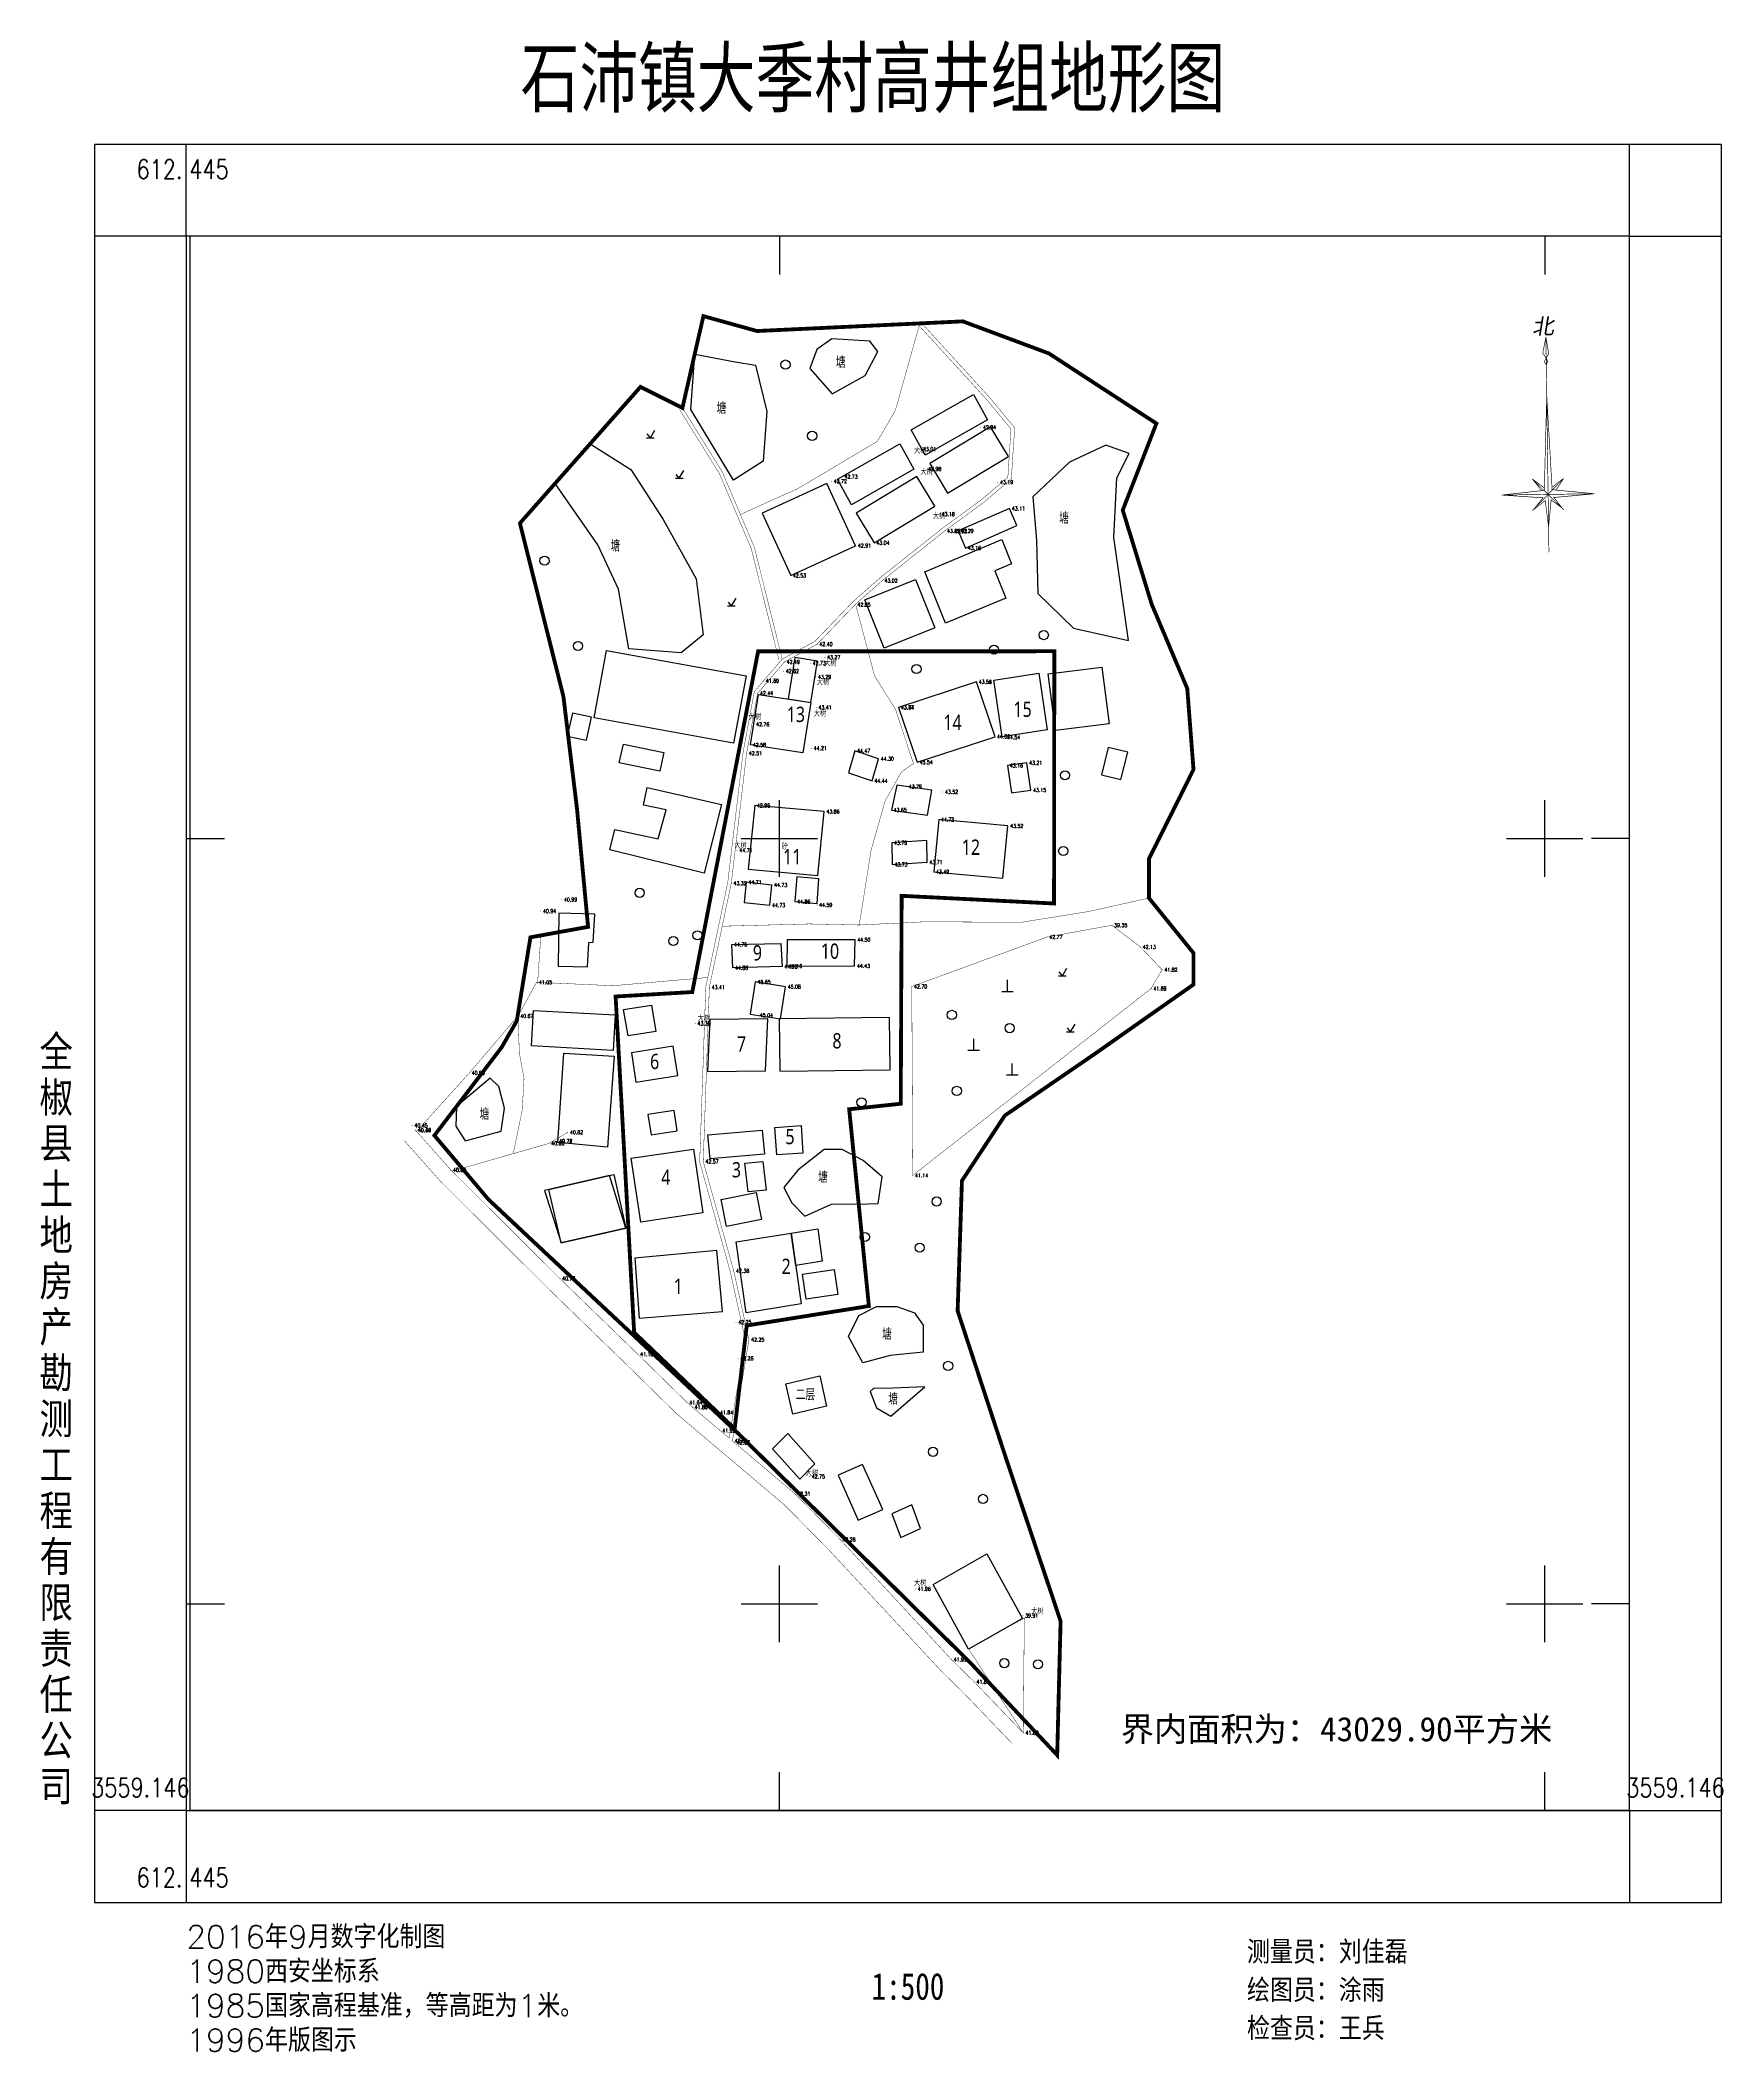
# Model space of a CAD drawing. Extents: x 612407 to 612847, y 3559083 to 3559609.
import ezdxf
from ezdxf.enums import TextEntityAlignment as Align

# ---------------------------------------------------------------- set-up
doc = ezdxf.new("R2010")
doc.units = 0
doc.header["$LTSCALE"] = 0.5
doc.linetypes.add('X3', pattern=[5, 4, -1])
doc.layers.get('0').update_dxf_attribs({"linetype": 'CONTINUOUS'})
for name, color, linetype in [('1', 7, 'CONTINUOUS'), ('DLDW', 11, 'CONTINUOUS'), ('DLSS', 4, 'CONTINUOUS'), ('GCD', 1, 'CONTINUOUS'), ('JMD', 6, 'CONTINUOUS'), ('SXSS', 5, 'CONTINUOUS'), ('TK', 7, 'CONTINUOUS'), ('ZBTZ', 3, 'CONTINUOUS')]:
    doc.layers.add(name, color=color, linetype=linetype)
doc.styles.add('HZ', font='rs.shx', dxfattribs={"width": 0.8, "bigfont": 'hztxt.shx'})
doc.styles.add('宋体', font='')
doc.styles.add('等线体', font='simhei.ttf')
doc.styles.get('宋体').set_extended_font_data('SimSun')

# ---------------------------------------------------------------- blocks, each defined once
blk = doc.blocks.new('gc122')
blk.add_circle((0, 0), 0.8)
blk = doc.blocks.new('gc111')
for p, q in [((-1, 0), (1, 0)), ((0, 0), (0, 2))]:
    blk.add_line(p, q)
blk = doc.blocks.new('gc123')
for p, q in [((-1, 0), (1, 0)), ((0, 0), (-0.8, 1)), ((0, 0), (1.2, 2))]:
    blk.add_line(p, q)
blk = doc.blocks.new('GC200')
at = {"linetype": 'Continuous', "const_width": 0.2, "flags": 128}
blk.add_lwpolyline([(-0.1, 0, 1), (0.1, 0, 1)], format="xyb", close=True, dxfattribs=at)
blk = doc.blocks.new('A$C6B9E40B4')
at = {"layer": '1', "linetype": 'Continuous', "const_width": 0.12}
for points in [[(8.65, 40.18), (8.02, 37.16)], [(8.65, 40.18), (8.65, 0)], [(8.65, 40.18), (9.12, 37.09)], [(8.65, 40.18), (8.65, 37.58)], [(8.02, 37.16), (8.65, 36.3)], [(8.65, 36.3), (8.25, 35.51)], [(8.27, 35.54), (8.65, 35.04)], [(8.65, 36.3), (8.65, 35.67)], [(8.65, 36.3), (8.96, 35.51)], [(8.89, 35.67), (8.65, 34.88)], [(9.12, 37.09), (8.69, 36.31)], [(8.65, 29.21), (7.95, 11.5)], [(8.65, 29.29), (9.42, 11.58)], [(7.95, 11.56), (0.01, 10.8)], [(5.71, 13.74), (11.58, 7.86)], [(11.58, 13.74), (5.71, 7.86)], [(5.75, 13.71), (7.47, 11.52)], [(5.75, 13.71), (7.98, 12.03)], [(11.55, 13.71), (9.39, 12.11)], [(9.5, 11.66), (17.29, 10.8)], [(11.55, 13.69), (10.14, 11.59)], [(0.01, 10.8), (17.29, 10.8)], [(0.01, 10.8), (7.67, 10.18)], [(8.1, 9.67), (5.74, 7.86)], [(6.08, 8.23), (7.74, 10.26)], [(8.65, 4.71), (8.1, 9.67)], [(8.65, 4.71), (9.2, 9.76)], [(11.22, 8.23), (9.12, 9.83)], [(11.22, 8.23), (9.63, 10.34)], [(9.75, 10.21), (17.29, 10.8)]]:
    blk.add_lwpolyline(points, dxfattribs=at)
for points in [[(8.65, 37.58), (8.65, 37.58), (8.65, 37.58)], [(8.64, 36.21), (8.71, 36.33), (8.58, 36.33)], [(8.65, 36.28), (8.65, 36.29), (8.64, 36.29)]]:
    blk.add_lwpolyline(points, close=True, dxfattribs=at)
at = {"layer": '1', "style": '宋体', "oblique": 10}
blk.add_text('北', height=3, dxfattribs=at).set_placement((6.08, 40.72))

msp = doc.modelspace()

# ---------------------------------------------------------------- linework, layer by layer
at = {"linetype": 'Continuous'}
msp.add_lwpolyline([(612445.95, 3559557.4), (612445.95, 3559146.07), (612822.2, 3559146.07)], dxfattribs=at)
at = {"color": 2, "linetype": 'Continuous', "const_width": 1, "flags": 128}
msp.add_lwpolyline([(612591.46, 3559272.74), (612623.39, 3559277.83), (612618.24, 3559329.26), (612631.72, 3559330.7), (612631.95, 3559385.03), (612671.78, 3559383.02), (612671.85, 3559448.94), (612594.44, 3559448.92), (612577.24, 3559359.88), (612557.2, 3559358.72), (612562.04, 3559270.94), (612588.31, 3559245.76)], close=True, dxfattribs=at)
at = {"layer": 'DLSS', "linetype": 'X3', "const_width": 0.1, "flags": 128}
for points in [[(612589.81, 3559484.68), (612604.89, 3559491.48), (612625.62, 3559503.79), (612630.33, 3559511.94), (612636.53, 3559534.01)], [(612642.68, 3559481.13), (612652.86, 3559488.58), (612659.71, 3559494.45), (612660.53, 3559507.05), (612654.22, 3559514.65), (612636.53, 3559534.01)], [(612643.22, 3559480.38), (612653.43, 3559487.85), (612660.61, 3559494), (612661.49, 3559507.36), (612654.92, 3559515.26), (612637.22, 3559534.64)], [(612573.92, 3559512.08), (612584.35, 3559495.33), (612592.65, 3559475.78), (612599.89, 3559446.67)], [(612574.66, 3559512.54), (612585.11, 3559495.73), (612593.47, 3559476.06), (612600.73, 3559446.88)], [(612586.88, 3559243.31), (612591.09, 3559269.04), (612587.17, 3559286.79), (612579.17, 3559315.49), (612580.77, 3559361.28), (612586.5, 3559388.44), (612590.5, 3559422.41), (612593.45, 3559438.39), (612600.73, 3559446.88), (612609.29, 3559451.54), (612619.15, 3559461.79), (612626.27, 3559468.1), (612642.65, 3559481.11)], [(612586.88, 3559243.31), (612591.09, 3559269.04), (612587.17, 3559286.79), (612579.17, 3559315.49), (612580.77, 3559361.28), (612586.5, 3559388.44), (612590.5, 3559422.41), (612593.45, 3559438.39), (612600.73, 3559446.88), (612609.29, 3559451.54), (612619.15, 3559461.79), (612626.27, 3559468.1), (612642.65, 3559481.11)], [(612587.72, 3559242.64), (612592.03, 3559269.06), (612588.07, 3559287.02), (612580.1, 3559315.6), (612581.7, 3559361.16), (612587.42, 3559388.29), (612591.43, 3559422.27), (612594.32, 3559437.97), (612601.32, 3559446.15), (612609.86, 3559450.79), (612619.8, 3559461.12), (612626.87, 3559467.38), (612643.22, 3559480.38)], [(612587.72, 3559242.64), (612592.03, 3559269.06), (612588.07, 3559287.02), (612580.1, 3559315.6), (612581.7, 3559361.16), (612587.42, 3559388.29), (612591.43, 3559422.27), (612594.32, 3559437.97), (612601.32, 3559446.15), (612609.86, 3559450.79), (612619.8, 3559461.12), (612626.87, 3559467.38), (612643.22, 3559480.38)], [(612620.87, 3559377.4), (612623.98, 3559397.02), (612627.64, 3559409.85), (612631.93, 3559417.46), (612635.04, 3559419.57), (612630.35, 3559433.76), (612624.86, 3559442.52), (612620.05, 3559460.74)], [(612585.06, 3559377.09), (612607.75, 3559377.68), (612620.87, 3559377.4), (612638.09, 3559378.25), (612663.2, 3559378.11), (612680.84, 3559380.93), (612696.58, 3559384.45)], [(612586.88, 3559243.31), (612575.88, 3559252.61), (612563.03, 3559265.22), (612542.64, 3559285.01), (612514.11, 3559313.43), (612504.9, 3559323.78)], [(612586.88, 3559243.31), (612575.88, 3559252.61), (612563.03, 3559265.22), (612542.64, 3559285.01), (612514.11, 3559313.43), (612504.9, 3559323.78)], [(612660.84, 3559163.51), (612648.07, 3559176.81), (612642.09, 3559182.67), (612612.97, 3559214.07), (612601.34, 3559225.86), (612573.18, 3559249.65), (612560.23, 3559262.36), (612539.84, 3559282.16), (612511.2, 3559310.68), (612501.91, 3559321.13)], [(612660.84, 3559163.51), (612648.07, 3559176.81), (612642.09, 3559182.67), (612612.97, 3559214.07), (612601.34, 3559225.86), (612573.18, 3559249.65), (612560.23, 3559262.36), (612539.84, 3559282.16), (612511.2, 3559310.68), (612501.91, 3559321.13)], [(612663.73, 3559166.29), (612650.91, 3559179.63), (612644.96, 3559185.46), (612615.86, 3559216.83), (612604.06, 3559228.79), (612587.71, 3559242.61)], [(612663.73, 3559166.29), (612650.91, 3559179.63), (612644.96, 3559185.46), (612615.86, 3559216.83), (612604.06, 3559228.79), (612587.71, 3559242.61)]]:
    msp.add_lwpolyline(points, dxfattribs=at)
for points, elevation in [([(612536.8, 3559362.06), (612537.65, 3559374.67)], 41.05), ([(612505.15, 3559323.41), (612519, 3559338.79), (612531.68, 3559353.61), (612536.55, 3559362.44), (612536.55, 3559362.44)], 40.46), ([(612505.15, 3559323.41), (612519, 3559338.79), (612531.68, 3559353.61), (612536.55, 3559362.44), (612536.55, 3559362.44)], 40.46), ([(612536.55, 3559362.44), (612556.52, 3559361.54), (612581.28, 3559363.69)], 40.46), ([(612530.46, 3559317.67), (612532.77, 3559328.94), (612533.27, 3559337.24), (612532.04, 3559343.96), (612531.68, 3559353.61)], 40.61), ([(612514.36, 3559313.06), (612539.77, 3559320.33), (612544.68, 3559323.23)], 40.61), ([(612514.36, 3559313.06), (612539.77, 3559320.33), (612539.77, 3559320.33)], 40.61)]:
    msp.add_lwpolyline(points, dxfattribs=dict(at, elevation=elevation))
at = {"layer": 'JMD', "linetype": 'Continuous', "const_width": 1, "flags": 128}
msp.add_lwpolyline([(612574.66, 3559512.54), (612580.14, 3559536.51), (612594.15, 3559532.62), (612647.95, 3559535.14), (612670.44, 3559526.76), (612698.53, 3559508.46), (612689.73, 3559485.82), (612697.28, 3559461.27), (612706.59, 3559439.2), (612708.22, 3559418.02), (612696.58, 3559394.73), (612696.58, 3559384.45), (612708.22, 3559370.07), (612708.22, 3559361.85), (612682.88, 3559344.04), (612658.9, 3559327.6), (612647.71, 3559310.58), (612646.58, 3559276.58), (612659.28, 3559237.87), (612673.49, 3559195.48), (612672.6, 3559160.48), (612649.75, 3559184.77), (612589.13, 3559244.63), (612523.97, 3559305.69), (612509.84, 3559322.41), (612527.4, 3559345.41), (612531.37, 3559352.33), (612534.93, 3559374.18), (612550, 3559376.92), (612547.11, 3559407.73), (612543.55, 3559437.15), (612532.19, 3559482.4), (612563.7, 3559518.02)], close=True, dxfattribs=at)
msp.add_lwpolyline([(612574.66, 3559512.54), (612580.14, 3559536.51), (612594.15, 3559532.62), (612647.95, 3559535.14), (612670.44, 3559526.76), (612698.53, 3559508.46), (612689.73, 3559485.82), (612697.28, 3559461.27), (612706.59, 3559439.2), (612708.22, 3559418.02), (612696.58, 3559394.73), (612696.58, 3559384.45), (612708.22, 3559370.07), (612708.22, 3559361.85), (612682.88, 3559344.04), (612658.9, 3559327.6), (612647.71, 3559310.58), (612646.58, 3559276.58), (612659.28, 3559237.87), (612673.49, 3559195.48), (612672.6, 3559160.48), (612649.75, 3559184.77), (612589.13, 3559244.63), (612523.97, 3559305.69), (612509.84, 3559322.41), (612527.4, 3559345.41), (612531.37, 3559352.33), (612534.93, 3559374.18), (612550, 3559376.92), (612547.11, 3559407.73), (612543.55, 3559437.15), (612532.19, 3559482.4), (612563.7, 3559518.02)], close=True, dxfattribs=at)
at = {"layer": 'JMD', "linetype": 'Continuous', "flags": 128}
for points in [[(612634.43, 3559506.83), (612650.71, 3559516.07), (612654.37, 3559509.44), (612638.1, 3559500.2)], [(612643.97, 3559490.24), (612659.84, 3559499.81), (612655.15, 3559507.58), (612639.29, 3559498.02)], [(612615.21, 3559493.87), (612631.48, 3559503.11), (612635.15, 3559496.48), (612618.88, 3559487.24)], [(612602.95, 3559468.72), (612619.91, 3559476.53), (612612.42, 3559492.79), (612595.46, 3559484.99)], [(612624.75, 3559477.28), (612640.61, 3559486.84), (612635.93, 3559494.62), (612620.06, 3559485.06)], [(612660.16, 3559486.24), (612646.73, 3559480.37), (612648.65, 3559475.92), (612662.08, 3559481.79)], [(612660.16, 3559486.24), (612646.73, 3559480.37), (612648.65, 3559475.92), (612662.08, 3559481.79)], [(612622.34, 3559462.36), (612635.56, 3559467.67), (612640.6, 3559455.04), (612627.38, 3559449.74)], [(612622.34, 3559462.36), (612635.56, 3559467.67), (612640.6, 3559455.04), (612627.38, 3559449.74)], [(612551.59, 3559431.52), (612554.84, 3559449.11), (612591.28, 3559442.53), (612588.03, 3559424.94)], [(612608.22, 3559435.54), (612609.97, 3559446.38), (612604.04, 3559447.33), (612602.29, 3559436.49)], [(612670.21, 3559443.05), (612684.26, 3559444.77), (612686.16, 3559429.96), (612672.12, 3559428.24)], [(612670.21, 3559443.05), (612684.26, 3559444.77), (612686.16, 3559429.96), (612672.12, 3559428.24)], [(612651.49, 3559440.94), (612631.16, 3559434.28), (612636.04, 3559419.92), (612656.38, 3559426.58)], [(612651.49, 3559440.94), (612631.16, 3559434.28), (612636.04, 3559419.92), (612656.38, 3559426.58)], [(612658.21, 3559426.56), (612656.08, 3559441.38), (612667.82, 3559443.24), (612669.95, 3559428.41)], [(612658.21, 3559426.56), (612656.08, 3559441.38), (612667.82, 3559443.24), (612669.95, 3559428.41)], [(612592.46, 3559424.45), (612594.57, 3559437.6), (612608.22, 3559435.54), (612606.11, 3559422.4)], [(612544.55, 3559426.78), (612549.57, 3559425.72), (612550.92, 3559431.73), (612545.9, 3559432.79)], [(612544.55, 3559426.78), (612549.57, 3559425.72), (612550.92, 3559431.73), (612545.9, 3559432.79)], [(612558.16, 3559419.78), (612559.24, 3559424.65), (612569.82, 3559422.45), (612568.74, 3559417.59)], [(612558.16, 3559419.78), (612559.24, 3559424.65), (612569.82, 3559422.45), (612568.74, 3559417.59)], [(612624.25, 3559415.08), (612625.89, 3559420.85), (612619.71, 3559422.92), (612618.08, 3559417.16)], [(612624.25, 3559415.08), (612625.89, 3559420.85), (612619.71, 3559422.92), (612618.08, 3559417.16)], [(612685.92, 3559423.78), (612684.15, 3559416.67), (612689.25, 3559415.42), (612691.02, 3559422.54)], [(612685.92, 3559423.78), (612684.15, 3559416.67), (612689.25, 3559415.42), (612691.02, 3559422.54)], [(612665.69, 3559412.66), (612664.68, 3559419.79), (612659.62, 3559419.07), (612660.64, 3559411.94)], [(612665.69, 3559412.66), (612664.68, 3559419.79), (612659.62, 3559419.07), (612660.64, 3559411.94)], [(612639.84, 3559412.6), (612630.65, 3559413.95), (612629.26, 3559407.45), (612638.73, 3559406.07)], [(612639.84, 3559412.6), (612630.65, 3559413.95), (612629.26, 3559407.45), (612638.73, 3559406.07)], [(612611.7, 3559407.04), (612593.54, 3559408.64), (612591.88, 3559391.99), (612610.03, 3559390.38)], [(612659.72, 3559403.28), (612641.64, 3559404.97), (612640.33, 3559391.29), (612658.41, 3559389.6)], [(612659.72, 3559403.28), (612641.64, 3559404.97), (612640.33, 3559391.29), (612658.41, 3559389.6)], [(612629.36, 3559398.87), (612629.47, 3559393.23), (612638.61, 3559393.81), (612638.5, 3559399.46)], [(612629.36, 3559398.87), (612629.47, 3559393.23), (612638.61, 3559393.81), (612638.5, 3559399.46)], [(612597.48, 3559382.59), (612598.04, 3559387.85), (612591.34, 3559388.56), (612590.79, 3559383.3)], [(612597.48, 3559382.59), (612598.04, 3559387.85), (612591.34, 3559388.56), (612590.79, 3559383.3)], [(612604.05, 3559383.51), (612609.83, 3559383.06), (612610.33, 3559389.5), (612604.55, 3559389.95)], [(612600.7, 3559366.52), (612587.82, 3559366.22), (612587.54, 3559372.31), (612600.41, 3559372.6)], [(612600.7, 3559366.52), (612587.82, 3559366.22), (612587.54, 3559372.31), (612600.41, 3559372.6)], [(612601.93, 3559366.67), (612619.66, 3559366.71), (612619.76, 3559373.55), (612602.03, 3559373.51)], [(612601.93, 3559366.67), (612619.66, 3559366.71), (612619.76, 3559373.55), (612602.03, 3559373.51)], [(612601.58, 3559361.28), (612593.68, 3559362.52), (612592.37, 3559354.12), (612600.26, 3559352.89)], [(612601.58, 3559361.28), (612593.68, 3559362.52), (612592.37, 3559354.12), (612600.26, 3559352.89)], [(612535.2, 3559345.81), (612535.7, 3559355.06), (612557.08, 3559353.9), (612556.58, 3559344.65)], [(612560.45, 3559348.4), (612559.3, 3559355.35), (612566.56, 3559356.49), (612567.71, 3559349.54)], [(612560.45, 3559348.4), (612559.3, 3559355.35), (612566.56, 3559356.49), (612567.71, 3559349.54)], [(612596.95, 3559352.86), (612581.8, 3559352.67), (612581.23, 3559339.09), (612596.37, 3559339.27)], [(612596.95, 3559352.86), (612581.8, 3559352.67), (612581.23, 3559339.09), (612596.37, 3559339.27)], [(612628.78, 3559353.24), (612599.96, 3559352.92), (612600.11, 3559339.25), (612628.93, 3559339.56)], [(612628.78, 3559353.24), (612599.96, 3559352.92), (612600.11, 3559339.25), (612628.93, 3559339.56)], [(612555.08, 3559319.36), (612542.12, 3559320.56), (612543.63, 3559343.92), (612556.83, 3559343.09)], [(612562.49, 3559336.35), (612573.43, 3559338.09), (612572.28, 3559345.73), (612561.34, 3559343.99)], [(612562.49, 3559336.35), (612573.43, 3559338.09), (612572.28, 3559345.73), (612561.34, 3559343.99)], [(612566.45, 3559322.56), (612573.32, 3559323.63), (612572.5, 3559328.94), (612565.63, 3559327.88)], [(612566.45, 3559322.56), (612573.32, 3559323.63), (612572.5, 3559328.94), (612565.63, 3559327.88)], [(612581.94, 3559316.27), (612581.3, 3559322.54), (612595.51, 3559323.81), (612596.15, 3559317.54)], [(612581.94, 3559316.27), (612581.3, 3559322.54), (612595.51, 3559323.81), (612596.15, 3559317.54)], [(612606.15, 3559317.79), (612599.34, 3559317.32), (612598.85, 3559324.52), (612605.65, 3559324.99)], [(612580, 3559302.15), (612563.78, 3559299.74), (612561.29, 3559316.46), (612577.51, 3559318.87)], [(612542.94, 3559294.35), (612559.89, 3559298.2), (612555.58, 3559311.91), (612538.63, 3559308.06)], [(612559.89, 3559298.2), (612542.94, 3559294.35), (612539.76, 3559308.32), (612556.72, 3559312.17)], [(612596.57, 3559308.1), (612591.86, 3559307.67), (612590.99, 3559315.15), (612595.69, 3559315.57)], [(612596.57, 3559308.1), (612591.86, 3559307.67), (612590.99, 3559315.15), (612595.69, 3559315.57)], [(612595.31, 3559300.44), (612586.14, 3559298.64), (612584.75, 3559305.71), (612593.93, 3559307.51)], [(612588.7, 3559294.61), (612603.12, 3559296.92), (612605.71, 3559278.41), (612591.29, 3559276.1)], [(612603.12, 3559296.92), (612610.04, 3559298.03), (612611.21, 3559289.52), (612604.3, 3559288.44)], [(612606, 3559286.17), (612614.32, 3559287.39), (612615.3, 3559280.85), (612606.97, 3559279.63)], [(612612.35, 3559251.64), (612603.53, 3559249.59), (612601.7, 3559257.52), (612610.53, 3559259.58)], [(612612.35, 3559251.64), (612603.53, 3559249.59), (612601.7, 3559257.52), (612610.53, 3559259.58)], [(612602.21, 3559244.52), (612598.21, 3559240.5), (612605.3, 3559232.62), (612609.3, 3559236.64)], [(612602.21, 3559244.52), (612598.21, 3559240.5), (612605.3, 3559232.62), (612609.3, 3559236.64)], [(612615.33, 3559233.62), (612620.6, 3559221.87), (612626.99, 3559224.68), (612621.72, 3559236.43)], [(612615.33, 3559233.62), (612620.6, 3559221.87), (612626.99, 3559224.68), (612621.72, 3559236.43)], [(612634.6, 3559225.85), (612629.41, 3559223.54), (612631.72, 3559217.38), (612636.92, 3559219.69)], [(612634.6, 3559225.85), (612629.41, 3559223.54), (612631.72, 3559217.38), (612636.92, 3559219.69)], [(612663.51, 3559196.22), (612649.45, 3559188.21), (612640.17, 3559205.08), (612654.22, 3559213.1)]]:
    msp.add_lwpolyline(points, close=True, dxfattribs=at)
for points, elevation in [([(612637.99, 3559469.68), (612658.09, 3559478.14), (612660.64, 3559471.82), (612656.27, 3559469.93), (612659.2, 3559462.82), (612643.44, 3559456.31)], 43.74), ([(612555.7, 3559397.04), (612557.03, 3559402.34), (612568.36, 3559399.93), (612570.42, 3559407.54), (612564.5, 3559408.73), (612565.43, 3559413.37), (612584.88, 3559408.85), (612580.38, 3559390.95)], 42.22), ([(612555.7, 3559397.04), (612557.03, 3559402.34), (612568.36, 3559399.93), (612570.42, 3559407.54), (612564.5, 3559408.73), (612565.43, 3559413.37), (612584.88, 3559408.85), (612580.38, 3559390.95)], 42.22), ([(612585.17, 3559276.38), (612583.62, 3559292.35), (612562.25, 3559290.38), (612563.38, 3559274.7)], 42.04), ([(612585.17, 3559276.38), (612583.62, 3559292.35), (612562.25, 3559290.38), (612563.38, 3559274.7)], 42.04)]:
    msp.add_lwpolyline(points, close=True, dxfattribs=dict(at, elevation=elevation))
for points, elevation in [([(612551.59, 3559431.52), (612554.84, 3559449.11), (612591.28, 3559442.53)], 41.93), ([(612542.17, 3559366.66), (612549.85, 3559366.49), (612550.21, 3559372.82), (612551.34, 3559372.96), (612551.79, 3559380.23), (612542.32, 3559380.47), (612542.17, 3559366.63), (612542.17, 3559366.63)], 41.5)]:
    msp.add_lwpolyline(points, dxfattribs=dict(at, elevation=elevation))
at = {"layer": 'SXSS', "linetype": 'Continuous', "flags": 128}
for points in [[(612613.79, 3559516.17), (612622.41, 3559521.02), (612625.76, 3559527.3), (612623.67, 3559529.97), (612613.71, 3559530.56), (612609.77, 3559527.8), (612607.93, 3559522.86)], [(612577.86, 3559526.55), (612588.42, 3559524.55), (612593.75, 3559523.69), (612596.69, 3559511.63), (612595.74, 3559498.62), (612588.04, 3559493.68), (612576.83, 3559512.11)], [(612550.52, 3559503.12), (612561.19, 3559496.47), (612569.59, 3559483.35), (612578.25, 3559467.88), (612580.09, 3559453.19), (612574.35, 3559448.51), (612560.68, 3559449.54), (612557.98, 3559465.12), (612552.56, 3559476.71), (612541.37, 3559492.78)], [(612685.33, 3559502.81), (612675.78, 3559498.35), (612666.23, 3559489.29), (612667.18, 3559477.99), (612667.5, 3559464), (612676.89, 3559454.93), (612691.22, 3559451.75), (612687.4, 3559478.63), (612688.19, 3559494.22), (612691.38, 3559500.58)], [(612606.62, 3559301.34), (612613.64, 3559304.44), (612623.28, 3559304.55), (612625.78, 3559304.59), (612626.86, 3559311.57), (612621.86, 3559315.85), (612616.38, 3559318.71), (612611.74, 3559318.71), (612604.84, 3559313.36), (612601.15, 3559308.84), (612603.29, 3559304.79)], [(612621.8, 3559263.03), (612618.07, 3559269.88), (612620.8, 3559275.34), (612625.36, 3559277.75), (612630.65, 3559277.75), (612635.3, 3559276.06), (612637.58, 3559272.8), (612637.58, 3559268.87), (612637.58, 3559265.78), (612628.92, 3559264.89)], [(612621.8, 3559263.03), (612618.07, 3559269.88), (612620.8, 3559275.34), (612625.36, 3559277.75), (612630.65, 3559277.75), (612635.3, 3559276.06), (612637.58, 3559272.8), (612637.58, 3559268.87), (612637.58, 3559265.78), (612628.92, 3559264.89)], [(612624.63, 3559256.26), (612623.72, 3559255.54), (612625.36, 3559251.23), (612629.1, 3559249.07), (612638.03, 3559256.73), (612629.64, 3559256.39)], [(612624.63, 3559256.26), (612623.72, 3559255.54), (612625.36, 3559251.23), (612629.1, 3559249.07), (612638.03, 3559256.73), (612629.64, 3559256.39)]]:
    msp.add_lwpolyline(points, close=True, dxfattribs=at)
msp.add_lwpolyline([(612517.87, 3559321.02), (612527.26, 3559323.53), (612528.13, 3559329.54), (612526.71, 3559335.21), (612524.42, 3559337.39), (612515.62, 3559329.99), (612515.46, 3559324.84), (612517.87, 3559321.02)], dxfattribs=at)
at = {"layer": 'TK', "linetype": 'Continuous'}
for p, q in [((612445, 3559557.4), (612445, 3559581.4)), ((612822.2, 3559557.4), (612822.2, 3559581.4)), ((612445, 3559557.4), (612421, 3559557.4)), ((612600, 3559557.4), (612600, 3559547.4)), ((612800, 3559557.4), (612800, 3559547.4)), ((612822.2, 3559557.4), (612846.2, 3559557.4)), ((612600, 3559390), (612600, 3559410)), ((612800, 3559390), (612800, 3559410)), ((612445, 3559400), (612455, 3559400)), ((612590, 3559400), (612610, 3559400)), ((612790, 3559400), (612810, 3559400)), ((612822.2, 3559400), (612812.2, 3559400)), ((612600, 3559190), (612600, 3559210)), ((612800, 3559190), (612800, 3559210)), ((612445, 3559200), (612455, 3559200)), ((612590, 3559200), (612610, 3559200)), ((612790, 3559200), (612810, 3559200)), ((612822.2, 3559200), (612812.2, 3559200)), ((612600, 3559146), (612600, 3559156)), ((612800, 3559146), (612800, 3559156)), ((612445, 3559146), (612421, 3559146)), ((612445, 3559146), (612445, 3559122)), ((612822.2, 3559146), (612846.2, 3559146)), ((612822.2, 3559146), (612822.2, 3559122))]:
    msp.add_line(p, q, dxfattribs=at)
at = {"layer": 'TK', "linetype": 'Continuous', "flags": 128}
for points in [[(612421, 3559122), (612846.2, 3559122), (612846.2, 3559581.4), (612421, 3559581.4)], [(612445, 3559146), (612822.2, 3559146), (612822.2, 3559557.4), (612445, 3559557.4)]]:
    msp.add_lwpolyline(points, close=True, dxfattribs=at)
at = {"layer": 'ZBTZ', "linetype": 'Continuous', "const_width": 0.1, "flags": 128}
for points, elevation in [([(612634.6, 3559361.33), (612669.95, 3559374.26), (612686.9, 3559377.34), (612694.36, 3559371.65), (612700.03, 3559365.72), (612697.15, 3559360.81), (612634.86, 3559311.97)], 42.7), ([(612634.6, 3559361.33), (612669.95, 3559374.26), (612686.9, 3559377.34), (612694.36, 3559371.65), (612700.03, 3559365.72), (612697.15, 3559360.81), (612634.86, 3559311.97)], 42.7), ([(612664.01, 3559196.31), (612663.73, 3559166.29), (612649.45, 3559188.21)], 39.91), ([(612664.01, 3559196.31), (612663.73, 3559166.29), (612649.45, 3559188.21)], 39.91)]:
    msp.add_lwpolyline(points, close=True, dxfattribs=dict(at, elevation=elevation))

# ---------------------------------------------------------------- block references
at = {"linetype": 'Continuous', "xscale": 1.399679992622531, "yscale": 1.399679998401552, "zscale": 1.39968, "rotation": 0.7999999886044008}
msp.add_blockref('A$C6B9E40B4', (612789, 3559474.64, 51.44), dxfattribs=at)
at = {"layer": 'DLDW', "linetype": 'Continuous', "xscale": 1.5, "yscale": 1.5, "zscale": 3}
for p in [(612659.6, 3559360.04), (612650.79, 3559344.66), (612660.86, 3559338.23)]:
    msp.add_blockref('gc111', p, dxfattribs=at)
at = {"layer": 'GCD', "linetype": 'Continuous'}
ref = msp.add_blockref('GC200', (612652.61, 3559507.45, 42.84), dxfattribs=dict(at, xscale=0.5, yscale=0.5, zscale=0.5))
ref.add_attrib('height', '42.84', dxfattribs={"linetype": 'Continuous', "height": 1, "style": 'HZ', "width": 0.8}).set_placement((612653.21, 3559507.45, 42.84), align=Align.MIDDLE_LEFT)
ref = msp.add_blockref('GC200', (612636.94, 3559501.74, 43.01), dxfattribs=dict(at, xscale=0.5, yscale=0.5, zscale=0.5))
ref.add_attrib('height', '43.01', dxfattribs={"linetype": 'Continuous', "height": 1, "style": 'HZ', "width": 0.8}).set_placement((612637.54, 3559501.74, 43.01), align=Align.MIDDLE_LEFT)
ref = msp.add_blockref('GC200', (612638.28, 3559496.56, 42.98), dxfattribs=dict(at, xscale=0.5, yscale=0.5, zscale=0.5))
ref.add_attrib('height', '42.98', dxfattribs={"linetype": 'Continuous', "height": 1, "style": 'HZ', "width": 0.8}).set_placement((612638.88, 3559496.56, 42.98), align=Align.MIDDLE_LEFT)
ref = msp.add_blockref('GC200', (612613.6, 3559493.34, 42.72), dxfattribs=dict(at, xscale=0.5, yscale=0.5, zscale=0.5))
ref.add_attrib('height', '42.72', dxfattribs={"linetype": 'Continuous', "height": 1, "style": 'HZ', "width": 0.8}).set_placement((612614.2, 3559493.34, 42.72), align=Align.MIDDLE_LEFT)
ref = msp.add_blockref('GC200', (612616.43, 3559494.56, 42.73), dxfattribs=dict(at, xscale=0.5, yscale=0.5, zscale=0.5))
ref.add_attrib('height', '42.73', dxfattribs={"linetype": 'Continuous', "height": 1, "style": 'HZ', "width": 0.8}).set_placement((612617.03, 3559494.56, 42.73), align=Align.MIDDLE_LEFT)
ref = msp.add_blockref('GC200', (612657.05, 3559493.1, 43.19), dxfattribs=dict(at, xscale=0.5, yscale=0.5, zscale=0.5))
ref.add_attrib('height', '43.19', dxfattribs={"linetype": 'Continuous', "height": 1, "style": 'HZ', "width": 0.8}).set_placement((612657.65, 3559493.1, 43.19), align=Align.MIDDLE_LEFT)
ref = msp.add_blockref('GC200', (612660.16, 3559486.24, 43.1), dxfattribs=dict(at, xscale=0.5, yscale=0.5, zscale=0.5))
ref.add_attrib('height', '43.11', dxfattribs={"linetype": 'Continuous', "height": 1, "style": 'HZ', "width": 0.8}).set_placement((612660.76, 3559486.24, 43.1), align=Align.MIDDLE_LEFT)
ref = msp.add_blockref('GC200', (612641.8, 3559484.75, 43.18), dxfattribs=dict(at, xscale=0.5, yscale=0.5, zscale=0.5))
ref.add_attrib('height', '43.18', dxfattribs={"linetype": 'Continuous', "height": 1, "style": 'HZ', "width": 0.8}).set_placement((612642.4, 3559484.75, 43.18), align=Align.MIDDLE_LEFT)
ref = msp.add_blockref('GC200', (612641.8, 3559484.74, 43.16), dxfattribs=dict(at, xscale=0.5, yscale=0.5, zscale=0.5))
ref.add_attrib('height', '43.16', dxfattribs={"linetype": 'Continuous', "height": 1, "style": 'HZ', "width": 0.8}).set_placement((612642.4, 3559484.74, 43.16), align=Align.MIDDLE_LEFT)
ref = msp.add_blockref('GC200', (612643.22, 3559480.38, 43.29), dxfattribs=dict(at, xscale=0.5, yscale=0.5, zscale=0.5))
ref.add_attrib('height', '43.29', dxfattribs={"linetype": 'Continuous', "height": 1, "style": 'HZ', "width": 0.8}).set_placement((612643.82, 3559480.38, 43.29), align=Align.MIDDLE_LEFT)
ref = msp.add_blockref('GC200', (612645.06, 3559480.31, 43.32), dxfattribs=dict(at, xscale=0.5, yscale=0.5, zscale=0.5))
ref.add_attrib('height', '43.32', dxfattribs={"linetype": 'Continuous', "height": 1, "style": 'HZ', "width": 0.8}).set_placement((612645.66, 3559480.31, 43.32), align=Align.MIDDLE_LEFT)
ref = msp.add_blockref('GC200', (612646.73, 3559480.37, 43.29), dxfattribs=dict(at, xscale=0.5, yscale=0.5, zscale=0.5))
ref.add_attrib('height', '43.29', dxfattribs={"linetype": 'Continuous', "height": 1, "style": 'HZ', "width": 0.8}).set_placement((612647.33, 3559480.37, 43.29), align=Align.MIDDLE_LEFT)
ref = msp.add_blockref('GC200', (612619.91, 3559476.53, 42.91), dxfattribs=dict(at, xscale=0.5, yscale=0.5, zscale=0.5))
ref.add_attrib('height', '42.91', dxfattribs={"linetype": 'Continuous', "height": 1, "style": 'HZ', "width": 0.8}).set_placement((612620.51, 3559476.53, 42.91), align=Align.MIDDLE_LEFT)
ref = msp.add_blockref('GC200', (612624.75, 3559477.28, 43.04), dxfattribs=dict(at, xscale=0.5, yscale=0.5, zscale=0.5))
ref.add_attrib('height', '43.04', dxfattribs={"linetype": 'Continuous', "height": 1, "style": 'HZ', "width": 0.8}).set_placement((612625.35, 3559477.28, 43.04), align=Align.MIDDLE_LEFT)
ref = msp.add_blockref('GC200', (612648.65, 3559475.92, 43.16), dxfattribs=dict(at, xscale=0.5, yscale=0.5, zscale=0.5))
ref.add_attrib('height', '43.16', dxfattribs={"linetype": 'Continuous', "height": 1, "style": 'HZ', "width": 0.8}).set_placement((612649.25, 3559475.92, 43.16), align=Align.MIDDLE_LEFT)
ref = msp.add_blockref('GC200', (612602.95, 3559468.72, 42.53), dxfattribs=dict(at, xscale=0.5, yscale=0.5, zscale=0.5))
ref.add_attrib('height', '42.53', dxfattribs={"linetype": 'Continuous', "height": 1, "style": 'HZ', "width": 0.8}).set_placement((612603.55, 3559468.72, 42.53), align=Align.MIDDLE_LEFT)
ref = msp.add_blockref('GC200', (612626.87, 3559467.38, 43.02), dxfattribs=dict(at, xscale=0.5, yscale=0.5, zscale=0.5))
ref.add_attrib('height', '43.02', dxfattribs={"linetype": 'Continuous', "height": 1, "style": 'HZ', "width": 0.8}).set_placement((612627.47, 3559467.38, 43.02), align=Align.MIDDLE_LEFT)
ref = msp.add_blockref('GC200', (612619.8, 3559461.12, 42.85), dxfattribs=dict(at, xscale=0.5, yscale=0.5, zscale=0.5))
ref.add_attrib('height', '42.85', dxfattribs={"linetype": 'Continuous', "height": 1, "style": 'HZ', "width": 0.8}).set_placement((612620.4, 3559461.12, 42.85), align=Align.MIDDLE_LEFT)
ref = msp.add_blockref('GC200', (612609.86, 3559450.79, 42.4), dxfattribs=dict(at, xscale=0.5, yscale=0.5, zscale=0.5))
ref.add_attrib('height', '42.40', dxfattribs={"linetype": 'Continuous', "height": 1, "style": 'HZ', "width": 0.8}).set_placement((612610.46, 3559450.79, 42.4), align=Align.MIDDLE_LEFT)
ref = msp.add_blockref('GC200', (612601.07, 3559443.73, 42.62), dxfattribs=dict(at, xscale=0.5, yscale=0.5, zscale=0.5))
ref.add_attrib('height', '42.62', dxfattribs={"linetype": 'Continuous', "height": 1, "style": 'HZ', "width": 0.8}).set_placement((612601.67, 3559443.73, 42.62), align=Align.MIDDLE_LEFT)
ref = msp.add_blockref('GC200', (612601.32, 3559446.15, 42.49), dxfattribs=dict(at, xscale=0.5, yscale=0.5, zscale=0.5))
ref.add_attrib('height', '42.49', dxfattribs={"linetype": 'Continuous', "height": 1, "style": 'HZ', "width": 0.8}).set_placement((612601.92, 3559446.15, 42.49), align=Align.MIDDLE_LEFT)
ref = msp.add_blockref('GC200', (612608.1, 3559445.83, 42.73), dxfattribs=dict(at, xscale=0.5, yscale=0.5, zscale=0.5))
ref.add_attrib('height', '42.73', dxfattribs={"linetype": 'Continuous', "height": 1, "style": 'HZ', "width": 0.8}).set_placement((612608.7, 3559445.83, 42.73), align=Align.MIDDLE_LEFT)
ref = msp.add_blockref('GC200', (612611.88, 3559447.36, 43.27), dxfattribs=dict(at, xscale=0.5, yscale=0.5, zscale=0.5))
ref.add_attrib('height', '43.27', dxfattribs={"linetype": 'Continuous', "height": 1, "style": 'HZ', "width": 0.8}).set_placement((612612.48, 3559447.36, 43.27), align=Align.MIDDLE_LEFT)
ref = msp.add_blockref('GC200', (612594.32, 3559437.97, 42.44), dxfattribs=dict(at, xscale=0.5, yscale=0.5, zscale=0.5))
ref.add_attrib('height', '42.44', dxfattribs={"linetype": 'Continuous', "height": 1, "style": 'HZ', "width": 0.8}).set_placement((612594.92, 3559437.97, 42.44), align=Align.MIDDLE_LEFT)
ref = msp.add_blockref('GC200', (612595.86, 3559441.2, 41.69), dxfattribs=dict(at, xscale=0.5, yscale=0.5, zscale=0.5))
ref.add_attrib('height', '41.69', dxfattribs={"linetype": 'Continuous', "height": 1, "style": 'HZ', "width": 0.8}).set_placement((612596.46, 3559441.2, 41.69), align=Align.MIDDLE_LEFT)
ref = msp.add_blockref('GC200', (612609.51, 3559442.23, 43.29), dxfattribs=dict(at, xscale=0.5, yscale=0.5, zscale=0.5))
ref.add_attrib('height', '43.29', dxfattribs={"linetype": 'Continuous', "height": 1, "style": 'HZ', "width": 0.8}).set_placement((612610.11, 3559442.23, 43.29), align=Align.MIDDLE_LEFT)
ref = msp.add_blockref('GC200', (612651.49, 3559440.94, 43.56), dxfattribs=dict(at, xscale=0.5, yscale=0.5, zscale=0.5))
ref.add_attrib('height', '43.56', dxfattribs={"linetype": 'Continuous', "height": 1, "style": 'HZ', "width": 0.8}).set_placement((612652.09, 3559440.94, 43.56), align=Align.MIDDLE_LEFT)
ref = msp.add_blockref('GC200', (612651.5, 3559440.96, 43.53), dxfattribs=dict(at, xscale=0.5, yscale=0.5, zscale=0.5))
ref.add_attrib('height', '43.54', dxfattribs={"linetype": 'Continuous', "height": 1, "style": 'HZ', "width": 0.8}).set_placement((612652.1, 3559440.96, 43.53), align=Align.MIDDLE_LEFT)
ref = msp.add_blockref('GC200', (612609.63, 3559434.24, 43.41), dxfattribs=dict(at, xscale=0.5, yscale=0.5, zscale=0.5))
ref.add_attrib('height', '43.41', dxfattribs={"linetype": 'Continuous', "height": 1, "style": 'HZ', "width": 0.8}).set_placement((612610.23, 3559434.24, 43.41), align=Align.MIDDLE_LEFT)
ref = msp.add_blockref('GC200', (612631.16, 3559434.28, 43.77), dxfattribs=dict(at, xscale=0.5, yscale=0.5, zscale=0.5))
ref.add_attrib('height', '43.77', dxfattribs={"linetype": 'Continuous', "height": 1, "style": 'HZ', "width": 0.8}).set_placement((612631.76, 3559434.28, 43.77), align=Align.MIDDLE_LEFT)
ref = msp.add_blockref('GC200', (612631.18, 3559434.21, 43.64), dxfattribs=dict(at, xscale=0.5, yscale=0.5, zscale=0.5))
ref.add_attrib('height', '43.64', dxfattribs={"linetype": 'Continuous', "height": 1, "style": 'HZ', "width": 0.8}).set_placement((612631.78, 3559434.21, 43.64), align=Align.MIDDLE_LEFT)
ref = msp.add_blockref('GC200', (612593.34, 3559429.85, 42.76), dxfattribs=dict(at, xscale=0.5, yscale=0.5, zscale=0.5))
ref.add_attrib('height', '42.76', dxfattribs={"linetype": 'Continuous', "height": 1, "style": 'HZ', "width": 0.8}).set_placement((612593.94, 3559429.85, 42.76), align=Align.MIDDLE_LEFT)
ref = msp.add_blockref('GC200', (612591.43, 3559422.27, 42.51), dxfattribs=dict(at, xscale=0.5, yscale=0.5, zscale=0.5))
ref.add_attrib('height', '42.51', dxfattribs={"linetype": 'Continuous', "height": 1, "style": 'HZ', "width": 0.8}).set_placement((612592.03, 3559422.27, 42.51), align=Align.MIDDLE_LEFT)
ref = msp.add_blockref('GC200', (612592.46, 3559424.45, 42.58), dxfattribs=dict(at, xscale=0.5, yscale=0.5, zscale=0.5))
ref.add_attrib('height', '42.58', dxfattribs={"linetype": 'Continuous', "height": 1, "style": 'HZ', "width": 0.8}).set_placement((612593.06, 3559424.45, 42.58), align=Align.MIDDLE_LEFT)
ref = msp.add_blockref('GC200', (612608.37, 3559423.6, 44.21), dxfattribs=dict(at, xscale=0.5, yscale=0.5, zscale=0.5))
ref.add_attrib('height', '44.21', dxfattribs={"linetype": 'Continuous', "height": 1, "style": 'HZ', "width": 0.8}).set_placement((612608.97, 3559423.6, 44.21), align=Align.MIDDLE_LEFT)
ref = msp.add_blockref('GC200', (612619.71, 3559422.92, 44.47), dxfattribs=dict(at, xscale=0.5, yscale=0.5, zscale=0.5))
ref.add_attrib('height', '44.47', dxfattribs={"linetype": 'Continuous', "height": 1, "style": 'HZ', "width": 0.8}).set_placement((612620.31, 3559422.92, 44.47), align=Align.MIDDLE_LEFT)
ref = msp.add_blockref('GC200', (612656.25, 3559426.67, 44.02), dxfattribs=dict(at, xscale=0.5, yscale=0.5, zscale=0.5))
ref.add_attrib('height', '44.02', dxfattribs={"linetype": 'Continuous', "height": 1, "style": 'HZ', "width": 0.8}).set_placement((612656.85, 3559426.67, 44.02), align=Align.MIDDLE_LEFT)
ref = msp.add_blockref('GC200', (612658.9, 3559426.44, 44.54), dxfattribs=dict(at, xscale=0.5, yscale=0.5, zscale=0.5))
ref.add_attrib('height', '44.54', dxfattribs={"linetype": 'Continuous', "height": 1, "style": 'HZ', "width": 0.8}).set_placement((612659.5, 3559426.44, 44.54), align=Align.MIDDLE_LEFT)
ref = msp.add_blockref('GC200', (612625.89, 3559420.85, 44.3), dxfattribs=dict(at, xscale=0.5, yscale=0.5, zscale=0.5))
ref.add_attrib('height', '44.30', dxfattribs={"linetype": 'Continuous', "height": 1, "style": 'HZ', "width": 0.8}).set_placement((612626.48, 3559420.85, 44.3), align=Align.MIDDLE_LEFT)
ref = msp.add_blockref('GC200', (612636.04, 3559419.92, 45.54), dxfattribs=dict(at, xscale=0.5, yscale=0.5, zscale=0.5))
ref.add_attrib('height', '45.54', dxfattribs={"linetype": 'Continuous', "height": 1, "style": 'HZ', "width": 0.8}).set_placement((612636.64, 3559419.92, 45.54), align=Align.MIDDLE_LEFT)
ref = msp.add_blockref('GC200', (612659.62, 3559419.07, 43.16), dxfattribs=dict(at, xscale=0.5, yscale=0.5, zscale=0.5))
ref.add_attrib('height', '43.16', dxfattribs={"linetype": 'Continuous', "height": 1, "style": 'HZ', "width": 0.8}).set_placement((612660.22, 3559419.07, 43.16), align=Align.MIDDLE_LEFT)
ref = msp.add_blockref('GC200', (612664.68, 3559419.79, 43.21), dxfattribs=dict(at, xscale=0.5, yscale=0.5, zscale=0.5))
ref.add_attrib('height', '43.21', dxfattribs={"linetype": 'Continuous', "height": 1, "style": 'HZ', "width": 0.8}).set_placement((612665.28, 3559419.79, 43.21), align=Align.MIDDLE_LEFT)
ref = msp.add_blockref('GC200', (612624.25, 3559415.08, 44.44), dxfattribs=dict(at, xscale=0.5, yscale=0.5, zscale=0.5))
ref.add_attrib('height', '44.44', dxfattribs={"linetype": 'Continuous', "height": 1, "style": 'HZ', "width": 0.8}).set_placement((612624.85, 3559415.08, 44.44), align=Align.MIDDLE_LEFT)
ref = msp.add_blockref('GC200', (612633.21, 3559413.57, 43.79), dxfattribs=dict(at, xscale=0.5, yscale=0.5, zscale=0.5))
ref.add_attrib('height', '43.79', dxfattribs={"linetype": 'Continuous', "height": 1, "style": 'HZ', "width": 0.8}).set_placement((612633.81, 3559413.57, 43.79), align=Align.MIDDLE_LEFT)
ref = msp.add_blockref('GC200', (612642.68, 3559412.19, 43.52), dxfattribs=dict(at, xscale=0.5, yscale=0.5, zscale=0.5))
ref.add_attrib('height', '43.52', dxfattribs={"linetype": 'Continuous', "height": 1, "style": 'HZ', "width": 0.8}).set_placement((612643.28, 3559412.19, 43.52), align=Align.MIDDLE_LEFT)
ref = msp.add_blockref('GC200', (612665.69, 3559412.66, 43.15), dxfattribs=dict(at, xscale=0.5, yscale=0.5, zscale=0.5))
ref.add_attrib('height', '43.15', dxfattribs={"linetype": 'Continuous', "height": 1, "style": 'HZ', "width": 0.8}).set_placement((612666.29, 3559412.66, 43.15), align=Align.MIDDLE_LEFT)
ref = msp.add_blockref('GC200', (612593.54, 3559408.64, 42.96), dxfattribs=dict(at, xscale=0.5, yscale=0.5, zscale=0.5))
ref.add_attrib('height', '42.96', dxfattribs={"linetype": 'Continuous', "height": 1, "style": 'HZ', "width": 0.8}).set_placement((612594.14, 3559408.64, 42.96), align=Align.MIDDLE_LEFT)
ref = msp.add_blockref('GC200', (612611.7, 3559407.04, 43.86), dxfattribs=dict(at, xscale=0.5, yscale=0.5, zscale=0.5))
ref.add_attrib('height', '43.86', dxfattribs={"linetype": 'Continuous', "height": 1, "style": 'HZ', "width": 0.8}).set_placement((612612.3, 3559407.04, 43.86), align=Align.MIDDLE_LEFT)
ref = msp.add_blockref('GC200', (612629.26, 3559407.45, 43.65), dxfattribs=dict(at, xscale=0.5, yscale=0.5, zscale=0.5))
ref.add_attrib('height', '43.65', dxfattribs={"linetype": 'Continuous', "height": 1, "style": 'HZ', "width": 0.8}).set_placement((612629.86, 3559407.45, 43.65), align=Align.MIDDLE_LEFT)
ref = msp.add_blockref('GC200', (612641.64, 3559404.97, 44.72), dxfattribs=dict(at, xscale=0.5, yscale=0.5, zscale=0.5))
ref.add_attrib('height', '44.72', dxfattribs={"linetype": 'Continuous', "height": 1, "style": 'HZ', "width": 0.8}).set_placement((612642.24, 3559404.97, 44.72), align=Align.MIDDLE_LEFT)
ref = msp.add_blockref('GC200', (612659.72, 3559403.28, 43.52), dxfattribs=dict(at, xscale=0.5, yscale=0.5, zscale=0.5))
ref.add_attrib('height', '43.52', dxfattribs={"linetype": 'Continuous', "height": 1, "style": 'HZ', "width": 0.8}).set_placement((612660.32, 3559403.28, 43.52), align=Align.MIDDLE_LEFT)
ref = msp.add_blockref('GC200', (612588.94, 3559396.92, 44.71), dxfattribs=dict(at, xscale=0.5, yscale=0.5, zscale=0.5))
ref.add_attrib('height', '44.71', dxfattribs={"linetype": 'Continuous', "height": 1, "style": 'HZ', "width": 0.8}).set_placement((612589.54, 3559396.92, 44.71), align=Align.MIDDLE_LEFT)
ref = msp.add_blockref('GC200', (612629.36, 3559398.87, 43.79), dxfattribs=dict(at, xscale=0.5, yscale=0.5, zscale=0.5))
ref.add_attrib('height', '43.79', dxfattribs={"linetype": 'Continuous', "height": 1, "style": 'HZ', "width": 0.8}).set_placement((612629.96, 3559398.87, 43.79), align=Align.MIDDLE_LEFT)
ref = msp.add_blockref('GC200', (612629.47, 3559393.23, 43.73), dxfattribs=dict(at, xscale=0.5, yscale=0.5, zscale=0.5))
ref.add_attrib('height', '43.73', dxfattribs={"linetype": 'Continuous', "height": 1, "style": 'HZ', "width": 0.8}).set_placement((612630.07, 3559393.23, 43.73), align=Align.MIDDLE_LEFT)
ref = msp.add_blockref('GC200', (612638.61, 3559393.81, 43.71), dxfattribs=dict(at, xscale=0.5, yscale=0.5, zscale=0.5))
ref.add_attrib('height', '43.71', dxfattribs={"linetype": 'Continuous', "height": 1, "style": 'HZ', "width": 0.8}).set_placement((612639.21, 3559393.81, 43.71), align=Align.MIDDLE_LEFT)
ref = msp.add_blockref('GC200', (612640.33, 3559391.29, 43.49), dxfattribs=dict(at, xscale=0.5, yscale=0.5, zscale=0.5))
ref.add_attrib('height', '43.49', dxfattribs={"linetype": 'Continuous', "height": 1, "style": 'HZ', "width": 0.8}).set_placement((612640.93, 3559391.29, 43.49), align=Align.MIDDLE_LEFT)
ref = msp.add_blockref('GC200', (612587.42, 3559388.29, 43.32), dxfattribs=dict(at, xscale=0.5, yscale=0.5, zscale=0.5))
ref.add_attrib('height', '43.32', dxfattribs={"linetype": 'Continuous', "height": 1, "style": 'HZ', "width": 0.8}).set_placement((612588.02, 3559388.29, 43.32), align=Align.MIDDLE_LEFT)
ref = msp.add_blockref('GC200', (612591.34, 3559388.56, 44.71), dxfattribs=dict(at, xscale=0.5, yscale=0.5, zscale=0.5))
ref.add_attrib('height', '44.71', dxfattribs={"linetype": 'Continuous', "height": 1, "style": 'HZ', "width": 0.8}).set_placement((612591.94, 3559388.56, 44.71), align=Align.MIDDLE_LEFT)
ref = msp.add_blockref('GC200', (612598.04, 3559387.85, 44.73), dxfattribs=dict(at, xscale=0.5, yscale=0.5, zscale=0.5))
ref.add_attrib('height', '44.73', dxfattribs={"linetype": 'Continuous', "height": 1, "style": 'HZ', "width": 0.8}).set_placement((612598.64, 3559387.85, 44.73), align=Align.MIDDLE_LEFT)
ref = msp.add_blockref('GC200', (612537.61, 3559381.04, 40.94), dxfattribs=dict(at, xscale=0.5, yscale=0.5, zscale=0.5))
ref.add_attrib('height', '40.94', dxfattribs={"linetype": 'Continuous', "height": 1, "style": 'HZ', "width": 0.8}).set_placement((612538.21, 3559381.04, 40.94), align=Align.MIDDLE_LEFT)
ref = msp.add_blockref('GC200', (612543.12, 3559384.03, 40.99), dxfattribs=dict(at, xscale=0.5, yscale=0.5, zscale=0.5))
ref.add_attrib('height', '40.99', dxfattribs={"linetype": 'Continuous', "height": 1, "style": 'HZ', "width": 0.8}).set_placement((612543.72, 3559384.03, 40.99), align=Align.MIDDLE_LEFT)
ref = msp.add_blockref('GC200', (612597.48, 3559382.59, 44.73), dxfattribs=dict(at, xscale=0.5, yscale=0.5, zscale=0.5))
ref.add_attrib('height', '44.73', dxfattribs={"linetype": 'Continuous', "height": 1, "style": 'HZ', "width": 0.8}).set_placement((612598.08, 3559382.59, 44.73), align=Align.MIDDLE_LEFT)
ref = msp.add_blockref('GC200', (612604.05, 3559383.51, 44.86), dxfattribs=dict(at, xscale=0.5, yscale=0.5, zscale=0.5))
ref.add_attrib('height', '44.86', dxfattribs={"linetype": 'Continuous', "height": 1, "style": 'HZ', "width": 0.8}).set_placement((612604.65, 3559383.51, 44.86), align=Align.MIDDLE_LEFT)
ref = msp.add_blockref('GC200', (612609.8, 3559382.63, 44.59), dxfattribs=dict(at, xscale=0.5, yscale=0.5, zscale=0.5))
ref.add_attrib('height', '44.59', dxfattribs={"linetype": 'Continuous', "height": 1, "style": 'HZ', "width": 0.8}).set_placement((612610.4, 3559382.63, 44.59), align=Align.MIDDLE_LEFT)
ref = msp.add_blockref('GC200', (612686.9, 3559377.34, 39.35), dxfattribs=dict(at, xscale=0.5, yscale=0.5, zscale=0.5))
ref.add_attrib('height', '39.35', dxfattribs={"linetype": 'Continuous', "height": 1, "style": 'HZ', "width": 0.8}).set_placement((612687.5, 3559377.34, 39.35), align=Align.MIDDLE_LEFT)
ref = msp.add_blockref('GC200', (612587.54, 3559372.31, 44.76), dxfattribs=dict(at, xscale=0.5, yscale=0.5, zscale=0.5))
ref.add_attrib('height', '44.76', dxfattribs={"linetype": 'Continuous', "height": 1, "style": 'HZ', "width": 0.8}).set_placement((612588.14, 3559372.31, 44.76), align=Align.MIDDLE_LEFT)
ref = msp.add_blockref('GC200', (612619.76, 3559373.55, 44.5), dxfattribs=dict(at, xscale=0.5, yscale=0.5, zscale=0.5))
ref.add_attrib('height', '44.50', dxfattribs={"linetype": 'Continuous', "height": 1, "style": 'HZ', "width": 0.8}).set_placement((612620.36, 3559373.55, 44.5), align=Align.MIDDLE_LEFT)
ref = msp.add_blockref('GC200', (612669.95, 3559374.26, 42.77), dxfattribs=dict(at, xscale=0.5, yscale=0.5, zscale=0.5))
ref.add_attrib('height', '42.77', dxfattribs={"linetype": 'Continuous', "height": 1, "style": 'HZ', "width": 0.8}).set_placement((612670.55, 3559374.26, 42.77), align=Align.MIDDLE_LEFT)
ref = msp.add_blockref('GC200', (612694.36, 3559371.65, 42.13), dxfattribs=dict(at, xscale=0.5, yscale=0.5, zscale=0.5))
ref.add_attrib('height', '42.13', dxfattribs={"linetype": 'Continuous', "height": 1, "style": 'HZ', "width": 0.8}).set_placement((612694.96, 3559371.65, 42.13), align=Align.MIDDLE_LEFT)
ref = msp.add_blockref('GC200', (612587.82, 3559366.22, 44.86), dxfattribs=dict(at, xscale=0.5, yscale=0.5, zscale=0.5))
ref.add_attrib('height', '44.86', dxfattribs={"linetype": 'Continuous', "height": 1, "style": 'HZ', "width": 0.8}).set_placement((612588.42, 3559366.22, 44.86), align=Align.MIDDLE_LEFT)
ref = msp.add_blockref('GC200', (612600.7, 3559366.52, 44.92), dxfattribs=dict(at, xscale=0.5, yscale=0.5, zscale=0.5))
ref.add_attrib('height', '44.92', dxfattribs={"linetype": 'Continuous', "height": 1, "style": 'HZ', "width": 0.8}).set_placement((612601.3, 3559366.52, 44.92), align=Align.MIDDLE_LEFT)
ref = msp.add_blockref('GC200', (612601.93, 3559366.67, 44.16), dxfattribs=dict(at, xscale=0.5, yscale=0.5, zscale=0.5))
ref.add_attrib('height', '44.16', dxfattribs={"linetype": 'Continuous', "height": 1, "style": 'HZ', "width": 0.8}).set_placement((612602.53, 3559366.67, 44.16), align=Align.MIDDLE_LEFT)
ref = msp.add_blockref('GC200', (612619.66, 3559366.71, 44.43), dxfattribs=dict(at, xscale=0.5, yscale=0.5, zscale=0.5))
ref.add_attrib('height', '44.43', dxfattribs={"linetype": 'Continuous', "height": 1, "style": 'HZ', "width": 0.8}).set_placement((612620.26, 3559366.71, 44.43), align=Align.MIDDLE_LEFT)
ref = msp.add_blockref('GC200', (612700.03, 3559365.72, 41.81), dxfattribs=dict(at, xscale=0.5, yscale=0.5, zscale=0.5))
ref.add_attrib('height', '41.82', dxfattribs={"linetype": 'Continuous', "height": 1, "style": 'HZ', "width": 0.8}).set_placement((612700.63, 3559365.72, 41.81), align=Align.MIDDLE_LEFT)
ref = msp.add_blockref('GC200', (612536.55, 3559362.44, 41.05), dxfattribs=dict(at, xscale=0.5, yscale=0.5, zscale=0.5))
ref.add_attrib('height', '41.05', dxfattribs={"linetype": 'Continuous', "height": 1, "style": 'HZ', "width": 0.8}).set_placement((612537.15, 3559362.44, 41.05), align=Align.MIDDLE_LEFT)
ref = msp.add_blockref('GC200', (612581.7, 3559361.16, 43.41), dxfattribs=dict(at, xscale=0.5, yscale=0.5, zscale=0.5))
ref.add_attrib('height', '43.41', dxfattribs={"linetype": 'Continuous', "height": 1, "style": 'HZ', "width": 0.8}).set_placement((612582.3, 3559361.16, 43.41), align=Align.MIDDLE_LEFT)
ref = msp.add_blockref('GC200', (612593.68, 3559362.52, 45.65), dxfattribs=dict(at, xscale=0.5, yscale=0.5, zscale=0.5))
ref.add_attrib('height', '45.65', dxfattribs={"linetype": 'Continuous', "height": 1, "style": 'HZ', "width": 0.8}).set_placement((612594.28, 3559362.52, 45.65), align=Align.MIDDLE_LEFT)
ref = msp.add_blockref('GC200', (612601.58, 3559361.28, 45.08), dxfattribs=dict(at, xscale=0.5, yscale=0.5, zscale=0.5))
ref.add_attrib('height', '45.08', dxfattribs={"linetype": 'Continuous', "height": 1, "style": 'HZ', "width": 0.8}).set_placement((612602.18, 3559361.28, 45.08), align=Align.MIDDLE_LEFT)
ref = msp.add_blockref('GC200', (612634.6, 3559361.33, 42.7), dxfattribs=dict(at, xscale=0.5, yscale=0.5, zscale=0.5))
ref.add_attrib('height', '42.70', dxfattribs={"linetype": 'Continuous', "height": 1, "style": 'HZ', "width": 0.8}).set_placement((612635.2, 3559361.33, 42.7), align=Align.MIDDLE_LEFT)
ref = msp.add_blockref('GC200', (612697.15, 3559360.81, 41.69), dxfattribs=dict(at, xscale=0.5, yscale=0.5, zscale=0.5))
ref.add_attrib('height', '41.69', dxfattribs={"linetype": 'Continuous', "height": 1, "style": 'HZ', "width": 0.8}).set_placement((612697.75, 3559360.81, 41.69), align=Align.MIDDLE_LEFT)
ref = msp.add_blockref('GC200', (612531.68, 3559353.61, 40.67), dxfattribs=dict(at, xscale=0.5, yscale=0.5, zscale=0.5))
ref.add_attrib('height', '40.67', dxfattribs={"linetype": 'Continuous', "height": 1, "style": 'HZ', "width": 0.8}).set_placement((612532.28, 3559353.61, 40.67), align=Align.MIDDLE_LEFT)
ref = msp.add_blockref('GC200', (612594.3, 3559353.82, 45.04), dxfattribs=dict(at, xscale=0.5, yscale=0.5, zscale=0.5))
ref.add_attrib('height', '45.04', dxfattribs={"linetype": 'Continuous', "height": 1, "style": 'HZ', "width": 0.8}).set_placement((612594.9, 3559353.82, 45.04), align=Align.MIDDLE_LEFT)
ref = msp.add_blockref('GC200', (612578, 3559351.66, 43.35), dxfattribs=dict(at, xscale=0.5, yscale=0.5, zscale=0.5))
ref.add_attrib('height', '43.36', dxfattribs={"linetype": 'Continuous', "height": 1, "style": 'HZ', "width": 0.8}).set_placement((612578.6, 3559351.66, 43.35), align=Align.MIDDLE_LEFT)
ref = msp.add_blockref('GC200', (612519, 3559338.79, 40.03), dxfattribs=dict(at, xscale=0.5, yscale=0.5, zscale=0.5))
ref.add_attrib('height', '40.03', dxfattribs={"linetype": 'Continuous', "height": 1, "style": 'HZ', "width": 0.8}).set_placement((612519.6, 3559338.79, 40.03), align=Align.MIDDLE_LEFT)
ref = msp.add_blockref('GC200', (612504.04, 3559325.02, 40.45), dxfattribs=dict(at, xscale=0.5, yscale=0.5, zscale=0.5))
ref.add_attrib('height', '40.45', dxfattribs={"linetype": 'Continuous', "height": 1, "style": 'HZ', "width": 0.8}).set_placement((612504.64, 3559325.02, 40.45), align=Align.MIDDLE_LEFT)
ref = msp.add_blockref('GC200', (612504.9, 3559323.78, 40.46), dxfattribs=dict(at, xscale=0.5, yscale=0.5, zscale=0.5))
ref.add_attrib('height', '40.46', dxfattribs={"linetype": 'Continuous', "height": 1, "style": 'HZ', "width": 0.8}).set_placement((612505.5, 3559323.78, 40.46), align=Align.MIDDLE_LEFT)
ref = msp.add_blockref('GC200', (612504.95, 3559323.78, 40.39), dxfattribs=dict(at, xscale=0.5, yscale=0.5, zscale=0.5))
ref.add_attrib('height', '40.39', dxfattribs={"linetype": 'Continuous', "height": 1, "style": 'HZ', "width": 0.8}).set_placement((612505.55, 3559323.78, 40.39), align=Align.MIDDLE_LEFT)
ref = msp.add_blockref('GC200', (612544.68, 3559323.23, 40.82), dxfattribs=dict(at, xscale=0.5, yscale=0.5, zscale=0.5))
ref.add_attrib('height', '40.82', dxfattribs={"linetype": 'Continuous', "height": 1, "style": 'HZ', "width": 0.8}).set_placement((612545.28, 3559323.23, 40.82), align=Align.MIDDLE_LEFT)
ref = msp.add_blockref('GC200', (612539.77, 3559320.33, 40.66), dxfattribs=dict(at, xscale=0.5, yscale=0.5, zscale=0.5))
ref.add_attrib('height', '40.66', dxfattribs={"linetype": 'Continuous', "height": 1, "style": 'HZ', "width": 0.8}).set_placement((612540.37, 3559320.33, 40.66), align=Align.MIDDLE_LEFT)
ref = msp.add_blockref('GC200', (612541.83, 3559320.92, 40.74), dxfattribs=dict(at, xscale=0.5, yscale=0.5, zscale=0.5))
ref.add_attrib('height', '40.74', dxfattribs={"linetype": 'Continuous', "height": 1, "style": 'HZ', "width": 0.8}).set_placement((612542.43, 3559320.92, 40.74), align=Align.MIDDLE_LEFT)
ref = msp.add_blockref('GC200', (612541.87, 3559320.93, 40.72), dxfattribs=dict(at, xscale=0.5, yscale=0.5, zscale=0.5))
ref.add_attrib('height', '40.72', dxfattribs={"linetype": 'Continuous', "height": 1, "style": 'HZ', "width": 0.8}).set_placement((612542.47, 3559320.93, 40.72), align=Align.MIDDLE_LEFT)
ref = msp.add_blockref('GC200', (612514.11, 3559313.43, 40.61), dxfattribs=dict(at, xscale=0.5, yscale=0.5, zscale=0.5))
ref.add_attrib('height', '40.61', dxfattribs={"linetype": 'Continuous', "height": 1, "style": 'HZ', "width": 0.8}).set_placement((612514.71, 3559313.43, 40.61), align=Align.MIDDLE_LEFT)
ref = msp.add_blockref('GC200', (612514.12, 3559313.39, 40.6), dxfattribs=dict(at, xscale=0.5, yscale=0.5, zscale=0.5))
ref.add_attrib('height', '40.60', dxfattribs={"linetype": 'Continuous', "height": 1, "style": 'HZ', "width": 0.8}).set_placement((612514.72, 3559313.39, 40.6), align=Align.MIDDLE_LEFT)
ref = msp.add_blockref('GC200', (612580.1, 3559315.6, 42.57), dxfattribs=dict(at, xscale=0.5, yscale=0.5, zscale=0.5))
ref.add_attrib('height', '42.57', dxfattribs={"linetype": 'Continuous', "height": 1, "style": 'HZ', "width": 0.8}).set_placement((612580.7, 3559315.6, 42.57), align=Align.MIDDLE_LEFT)
ref = msp.add_blockref('GC200', (612634.86, 3559311.97, 41.14), dxfattribs=dict(at, xscale=0.5, yscale=0.5, zscale=0.5))
ref.add_attrib('height', '41.14', dxfattribs={"linetype": 'Continuous', "height": 1, "style": 'HZ', "width": 0.8}).set_placement((612635.46, 3559311.97, 41.14), align=Align.MIDDLE_LEFT)
ref = msp.add_blockref('GC200', (612588.07, 3559287.02, 42.38), dxfattribs=dict(at, xscale=0.5, yscale=0.5, zscale=0.5))
ref.add_attrib('height', '42.38', dxfattribs={"linetype": 'Continuous', "height": 1, "style": 'HZ', "width": 0.8}).set_placement((612588.67, 3559287.02, 42.38), align=Align.MIDDLE_LEFT)
ref = msp.add_blockref('GC200', (612542.64, 3559285.01, 40.73), dxfattribs=dict(at, xscale=0.5, yscale=0.5, zscale=0.5))
ref.add_attrib('height', '40.73', dxfattribs={"linetype": 'Continuous', "height": 1, "style": 'HZ', "width": 0.8}).set_placement((612543.24, 3559285.01, 40.73), align=Align.MIDDLE_LEFT)
ref = msp.add_blockref('GC200', (612588.66, 3559273.61, 42.25), dxfattribs=dict(at, xscale=0.5, yscale=0.5, zscale=0.5))
ref.add_attrib('height', '42.25', dxfattribs={"linetype": 'Continuous', "height": 1, "style": 'HZ', "width": 0.8}).set_placement((612589.26, 3559273.61, 42.25), align=Align.MIDDLE_LEFT)
ref = msp.add_blockref('GC200', (612563.03, 3559265.22, 41.18), dxfattribs=dict(at, xscale=0.5, yscale=0.5, zscale=0.5))
ref.add_attrib('height', '41.18', dxfattribs={"linetype": 'Continuous', "height": 1, "style": 'HZ', "width": 0.8}).set_placement((612563.63, 3559265.22, 41.18), align=Align.MIDDLE_LEFT)
ref = msp.add_blockref('GC200', (612589.2, 3559264.17, 42.26), dxfattribs=dict(at, xscale=0.5, yscale=0.5, zscale=0.5))
ref.add_attrib('height', '42.26', dxfattribs={"linetype": 'Continuous', "height": 1, "style": 'HZ', "width": 0.8}).set_placement((612589.8, 3559264.17, 42.26), align=Align.MIDDLE_LEFT)
ref = msp.add_blockref('GC200', (612592.03, 3559269.06, 42.25), dxfattribs=dict(at, xscale=0.5, yscale=0.5, zscale=0.5))
ref.add_attrib('height', '42.25', dxfattribs={"linetype": 'Continuous', "height": 1, "style": 'HZ', "width": 0.8}).set_placement((612592.63, 3559269.06, 42.25), align=Align.MIDDLE_LEFT)
ref = msp.add_blockref('GC200', (612575.88, 3559252.61, 41.64), dxfattribs=dict(at, xscale=0.5, yscale=0.5, zscale=0.5))
ref.add_attrib('height', '41.64', dxfattribs={"linetype": 'Continuous', "height": 1, "style": 'HZ', "width": 0.8}).set_placement((612576.48, 3559252.61, 41.64), align=Align.MIDDLE_LEFT)
ref = msp.add_blockref('GC200', (612577.26, 3559251.41, 41.8), dxfattribs=dict(at, xscale=0.5, yscale=0.5, zscale=0.5))
ref.add_attrib('height', '41.80', dxfattribs={"linetype": 'Continuous', "height": 1, "style": 'HZ', "width": 0.8}).set_placement((612577.86, 3559251.41, 41.8), align=Align.MIDDLE_LEFT)
ref = msp.add_blockref('GC200', (612577.28, 3559251.45, 41.86), dxfattribs=dict(at, xscale=0.5, yscale=0.5, zscale=0.5))
ref.add_attrib('height', '41.86', dxfattribs={"linetype": 'Continuous', "height": 1, "style": 'HZ', "width": 0.8}).set_placement((612577.88, 3559251.45, 41.86), align=Align.MIDDLE_LEFT)
ref = msp.add_blockref('GC200', (612583.9, 3559250.04, 41.84), dxfattribs=dict(at, xscale=0.5, yscale=0.5, zscale=0.5))
ref.add_attrib('height', '41.84', dxfattribs={"linetype": 'Continuous', "height": 1, "style": 'HZ', "width": 0.8}).set_placement((612584.49, 3559250.04, 41.84), align=Align.MIDDLE_LEFT)
ref = msp.add_blockref('GC200', (612584.47, 3559245.32, 41.92), dxfattribs=dict(at, xscale=0.5, yscale=0.5, zscale=0.5))
ref.add_attrib('height', '41.92', dxfattribs={"linetype": 'Continuous', "height": 1, "style": 'HZ', "width": 0.8}).set_placement((612585.07, 3559245.32, 41.92), align=Align.MIDDLE_LEFT)
ref = msp.add_blockref('GC200', (612587.72, 3559242.64, 42.04), dxfattribs=dict(at, xscale=0.5, yscale=0.5, zscale=0.5))
ref.add_attrib('height', '42.04', dxfattribs={"linetype": 'Continuous', "height": 1, "style": 'HZ', "width": 0.8}).set_placement((612588.32, 3559242.64, 42.04), align=Align.MIDDLE_LEFT)
ref = msp.add_blockref('GC200', (612588.28, 3559242.16, 42.07), dxfattribs=dict(at, xscale=0.5, yscale=0.5, zscale=0.5))
ref.add_attrib('height', '42.07', dxfattribs={"linetype": 'Continuous', "height": 1, "style": 'HZ', "width": 0.8}).set_placement((612588.88, 3559242.16, 42.07), align=Align.MIDDLE_LEFT)
ref = msp.add_blockref('GC200', (612607.88, 3559233.28, 42.75), dxfattribs=dict(at, xscale=0.5, yscale=0.5, zscale=0.5))
ref.add_attrib('height', '42.75', dxfattribs={"linetype": 'Continuous', "height": 1, "style": 'HZ', "width": 0.8}).set_placement((612608.48, 3559233.28, 42.75), align=Align.MIDDLE_LEFT)
ref = msp.add_blockref('GC200', (612604.06, 3559228.79, 42.3), dxfattribs=dict(at, xscale=0.5, yscale=0.5, zscale=0.5))
ref.add_attrib('height', '42.31', dxfattribs={"linetype": 'Continuous', "height": 1, "style": 'HZ', "width": 0.8}).set_placement((612604.66, 3559228.79, 42.3), align=Align.MIDDLE_LEFT)
ref = msp.add_blockref('GC200', (612615.86, 3559216.83, 42.28), dxfattribs=dict(at, xscale=0.5, yscale=0.5, zscale=0.5))
ref.add_attrib('height', '42.28', dxfattribs={"linetype": 'Continuous', "height": 1, "style": 'HZ', "width": 0.8}).set_placement((612616.46, 3559216.83, 42.28), align=Align.MIDDLE_LEFT)
ref = msp.add_blockref('GC200', (612635.54, 3559203.93, 41.96), dxfattribs=dict(at, xscale=0.5, yscale=0.5, zscale=0.5))
ref.add_attrib('height', '41.96', dxfattribs={"linetype": 'Continuous', "height": 1, "style": 'HZ', "width": 0.8}).set_placement((612636.14, 3559203.93, 41.96), align=Align.MIDDLE_LEFT)
ref = msp.add_blockref('GC200', (612663.63, 3559196.93, 39.91), dxfattribs=dict(at, xscale=0.5, yscale=0.5, zscale=0.5))
ref.add_attrib('height', '39.91', dxfattribs={"linetype": 'Continuous', "height": 1, "style": 'HZ', "width": 0.8}).set_placement((612664.23, 3559196.93, 39.91), align=Align.MIDDLE_LEFT)
ref = msp.add_blockref('GC200', (612644.96, 3559185.46, 41.95), dxfattribs=dict(at, xscale=0.5, yscale=0.5, zscale=0.5))
ref.add_attrib('height', '41.95', dxfattribs={"linetype": 'Continuous', "height": 1, "style": 'HZ', "width": 0.8}).set_placement((612645.56, 3559185.46, 41.95), align=Align.MIDDLE_LEFT)
ref = msp.add_blockref('GC200', (612650.91, 3559179.63, 41.86), dxfattribs=dict(at, xscale=0.5, yscale=0.5, zscale=0.5))
ref.add_attrib('height', '41.86', dxfattribs={"linetype": 'Continuous', "height": 1, "style": 'HZ', "width": 0.8}).set_placement((612651.51, 3559179.63, 41.86), align=Align.MIDDLE_LEFT)
ref = msp.add_blockref('GC200', (612663.73, 3559166.29, 41.8), dxfattribs=dict(at, xscale=0.5, yscale=0.5, zscale=0.5))
ref.add_attrib('height', '41.80', dxfattribs={"linetype": 'Continuous', "height": 1, "style": 'HZ', "width": 0.8}).set_placement((612664.33, 3559166.29, 41.8), align=Align.MIDDLE_LEFT)
at = {"layer": 'ZBTZ', "linetype": 'Continuous', "xscale": 1.5, "yscale": 1.5, "zscale": 3}
for p in [(612601.59, 3559523.85), (612608.56, 3559505.22), (612538.63, 3559472.61), (612669.09, 3559453.16), (612547.37, 3559450.33), (612656.07, 3559449.37), (612635.83, 3559444.31), (612674.63, 3559416.53), (612674.18, 3559396.76), (612563.5, 3559385.8), (612578.6, 3559374.69), (612572.28, 3559373.24), (612645.07, 3559353.91), (612660.19, 3559350.46), (612646.36, 3559334.05), (612621.46, 3559331.08), (612641.11, 3559305.15), (612622.34, 3559295.89), (612636.67, 3559293.09), (612644.11, 3559262.19), (612640.16, 3559239.75), (612653.22, 3559227.43), (612658.77, 3559184.5), (612667.6, 3559184.21)]:
    msp.add_blockref('gc122', p, dxfattribs=at)
at = {"layer": 'ZBTZ', "linetype": 'Continuous', "zscale": 2}
for p in [(612566.28, 3559504.74), (612573.82, 3559494.17), (612587.48, 3559460.78), (612673.95, 3559364.15), (612676.07, 3559349.51)]:
    msp.add_blockref('gc123', p, dxfattribs=at)

# ---------------------------------------------------------------- texts
at = {"linetype": 'Continuous', "char_height": 4, "width": 1.1844, "attachment_point": 1, "style": 'HZ'}
for s, insert in [('{\\fMicrosoft YaHei|b0|i0|c134|p34;13}', (612601.93, 3559434.45)), ('{\\fMicrosoft YaHei|b0|i0|c134|p34;15}', (612661.17, 3559435.8)), ('{\\fMicrosoft YaHei|b0|i0|c134|p34;14}', (612642.84, 3559432.33)), ('{\\fMicrosoft YaHei|b0|i0|c134|p34;11}', (612600.97, 3559397.23)), ('{\\fMicrosoft YaHei|b0|i0|c134|p34;12}', (612647.67, 3559399.74)), ('{\\fMicrosoft YaHei|b0|i0|c134|p34;9}', (612593.07, 3559372.14)), ('{\\fMicrosoft YaHei|b0|i0|c134|p34;10}', (612610.84, 3559372.57)), ('{\\fMicrosoft YaHei|b0|i0|c134|p34;8}', (612613.86, 3559349.16)), ('{\\fMicrosoft YaHei|b0|i0|c134|p34;6}', (612566.21, 3559343.75)), ('{\\fMicrosoft YaHei|b0|i0|c134|p34;7}', (612588.9, 3559348.29)), ('{\\fMicrosoft YaHei|b0|i0|c134|p34;5}', (612601.59, 3559324.13)), ('{\\fMicrosoft YaHei|b0|i0|c134|p34;4}', (612569.14, 3559313.55)), ('{\\fMicrosoft YaHei|b0|i0|c134|p34;3}', (612587.59, 3559315.46)), ('{\\fMicrosoft YaHei|b0|i0|c134|p34;2}', (612600.57, 3559290.21)), ('{\\fMicrosoft YaHei|b0|i0|c134|p34;1}', (612572.35, 3559285.01))]:
    msp.add_mtext(s, dxfattribs=dict(at, insert=insert))
at = {"layer": 'JMD', "linetype": 'Continuous', "style": 'HZ', "width": 0.8}
for s, height, p in [('大树', 1.5, (612636.82, 3559501.52)), ('大树', 1.5, (612638.49, 3559495.96)), ('大树', 1.5, (612641.71, 3559484.43)), ('大树', 1.5, (612613.31, 3559445.96)), ('大树', 1.5, (612611.38, 3559441.01, 43.29)), ('大树', 1.5, (612610.61, 3559432.82, 43.41)), ('大树', 1.5, (612593.61, 3559431.92)), ('大树', 1.5, (612589.85, 3559398.33)), ('大树', 1.5, (612580.27, 3559353.15)), ('二层', 3, (612606.8, 3559254.74)), ('二层', 3, (612606.8, 3559254.74)), ('大树', 1.5, (612608.49, 3559234.4)), ('大树', 1.5, (612636.8, 3559205.63)), ('大树', 1.5, (612667.42, 3559198.2))]:
    msp.add_text(s, height=height, dxfattribs=at).set_placement(p, align=Align.MIDDLE)
msp.add_text('砼', height=1.5, dxfattribs=at).set_placement((612602.22, 3559397.85), align=Align.MIDDLE_RIGHT)
msp.add_text('砼', height=1.5, dxfattribs=at).set_placement((612602.22, 3559397.85), align=Align.MIDDLE_RIGHT)
at = {"layer": 'JMD', "color": 0, "linetype": 'Continuous', "style": '宋体'}
msp.add_text('界内面积为：43029.90平方米', height=6.3648, dxfattribs=at).set_placement((612745.6, 3559167.4), align=Align.MIDDLE)
at = {"layer": 'SXSS', "linetype": 'Continuous', "style": 'HZ', "width": 0.8}
for p in [(612616.02, 3559524.66), (612616.02, 3559524.66), (612584.86, 3559512.62), (612674.39, 3559483.91), (612557.12, 3559476.65), (612522.92, 3559328.17), (612611.4, 3559311.67), (612628.12, 3559270.69), (612628.12, 3559270.69), (612629.72, 3559253.76), (612629.72, 3559253.76)]:
    msp.add_text('塘', height=3, dxfattribs=at).set_placement(p, align=Align.MIDDLE)
at = {"layer": 'TK', "linetype": 'Continuous', "style": '等线体'}
for s, height, width, p in [('石沛镇大季村高井组地形图', 15, 0.75, (612624.45, 3559586.86)), ('全', 8, 0.8, (612411, 3559338)), ('椒', 8, 0.8, (612411, 3559326)), ('县', 8, 0.8, (612411, 3559314)), ('土', 8, 0.8, (612411, 3559302)), ('地', 8, 0.8, (612411, 3559290)), ('房', 8, 0.8, (612411, 3559278)), ('产', 8, 0.8, (612411, 3559266)), ('勘', 8, 0.8, (612411, 3559254)), ('测', 8, 0.8, (612411, 3559242)), ('工', 8, 0.8, (612411, 3559230)), ('程', 8, 0.8, (612411, 3559218)), ('有', 8, 0.8, (612411, 3559206)), ('限', 8, 0.8, (612411, 3559194)), ('责', 8, 0.8, (612411, 3559182)), ('任', 8, 0.8, (612411, 3559170)), ('公', 8, 0.8, (612411, 3559158)), ('司', 8, 0.8, (612411, 3559146))]:
    msp.add_text(s, height=height, dxfattribs=dict(at, width=width)).set_placement(p, align=Align.BOTTOM_CENTER)
at = {"layer": 'TK', "linetype": 'Continuous', "style": 'HZ', "width": 0.8}
for p in [(612444, 3559574.9), (612444, 3559128.5)]:
    msp.add_text('612.', height=5, dxfattribs=at).set_placement(p, align=Align.MIDDLE_RIGHT)
for p in [(612445.8, 3559574.9), (612445.8, 3559128.5)]:
    msp.add_text('445', height=5, dxfattribs=at).set_placement(p, align=Align.MIDDLE_LEFT)
at = {"layer": 'TK', "linetype": 'Continuous', "width": 0.8}
for s, height, style, p in [('3559.146', 5, 'HZ', (612433, 3559152)), ('3559.146', 5, 'HZ', (612834.2, 3559152)), ('1:500', 7, '宋体', (612633.6, 3559100))]:
    msp.add_text(s, height=height, dxfattribs=dict(at, style=style)).set_placement(p, align=Align.MIDDLE)
at = {"layer": 'TK', "linetype": 'Continuous', "style": 'HZ'}
for s, p in [('2016年9月数字化制图', (612445, 3559113)), ('测量员：刘佳磊', (612722.2, 3559109)), ('1980西安坐标系', (612445, 3559104)), ('绘图员：涂雨', (612722.2, 3559099)), ('1985国家高程基准，等高距为1米。', (612445, 3559095)), ('检查员：王兵', (612722.2, 3559089)), ('1996年版图示', (612445, 3559086))]:
    msp.add_text(s, height=6, dxfattribs=at).set_placement(p, align=Align.MIDDLE_LEFT)

doc.saveas('drawing.dxf')
